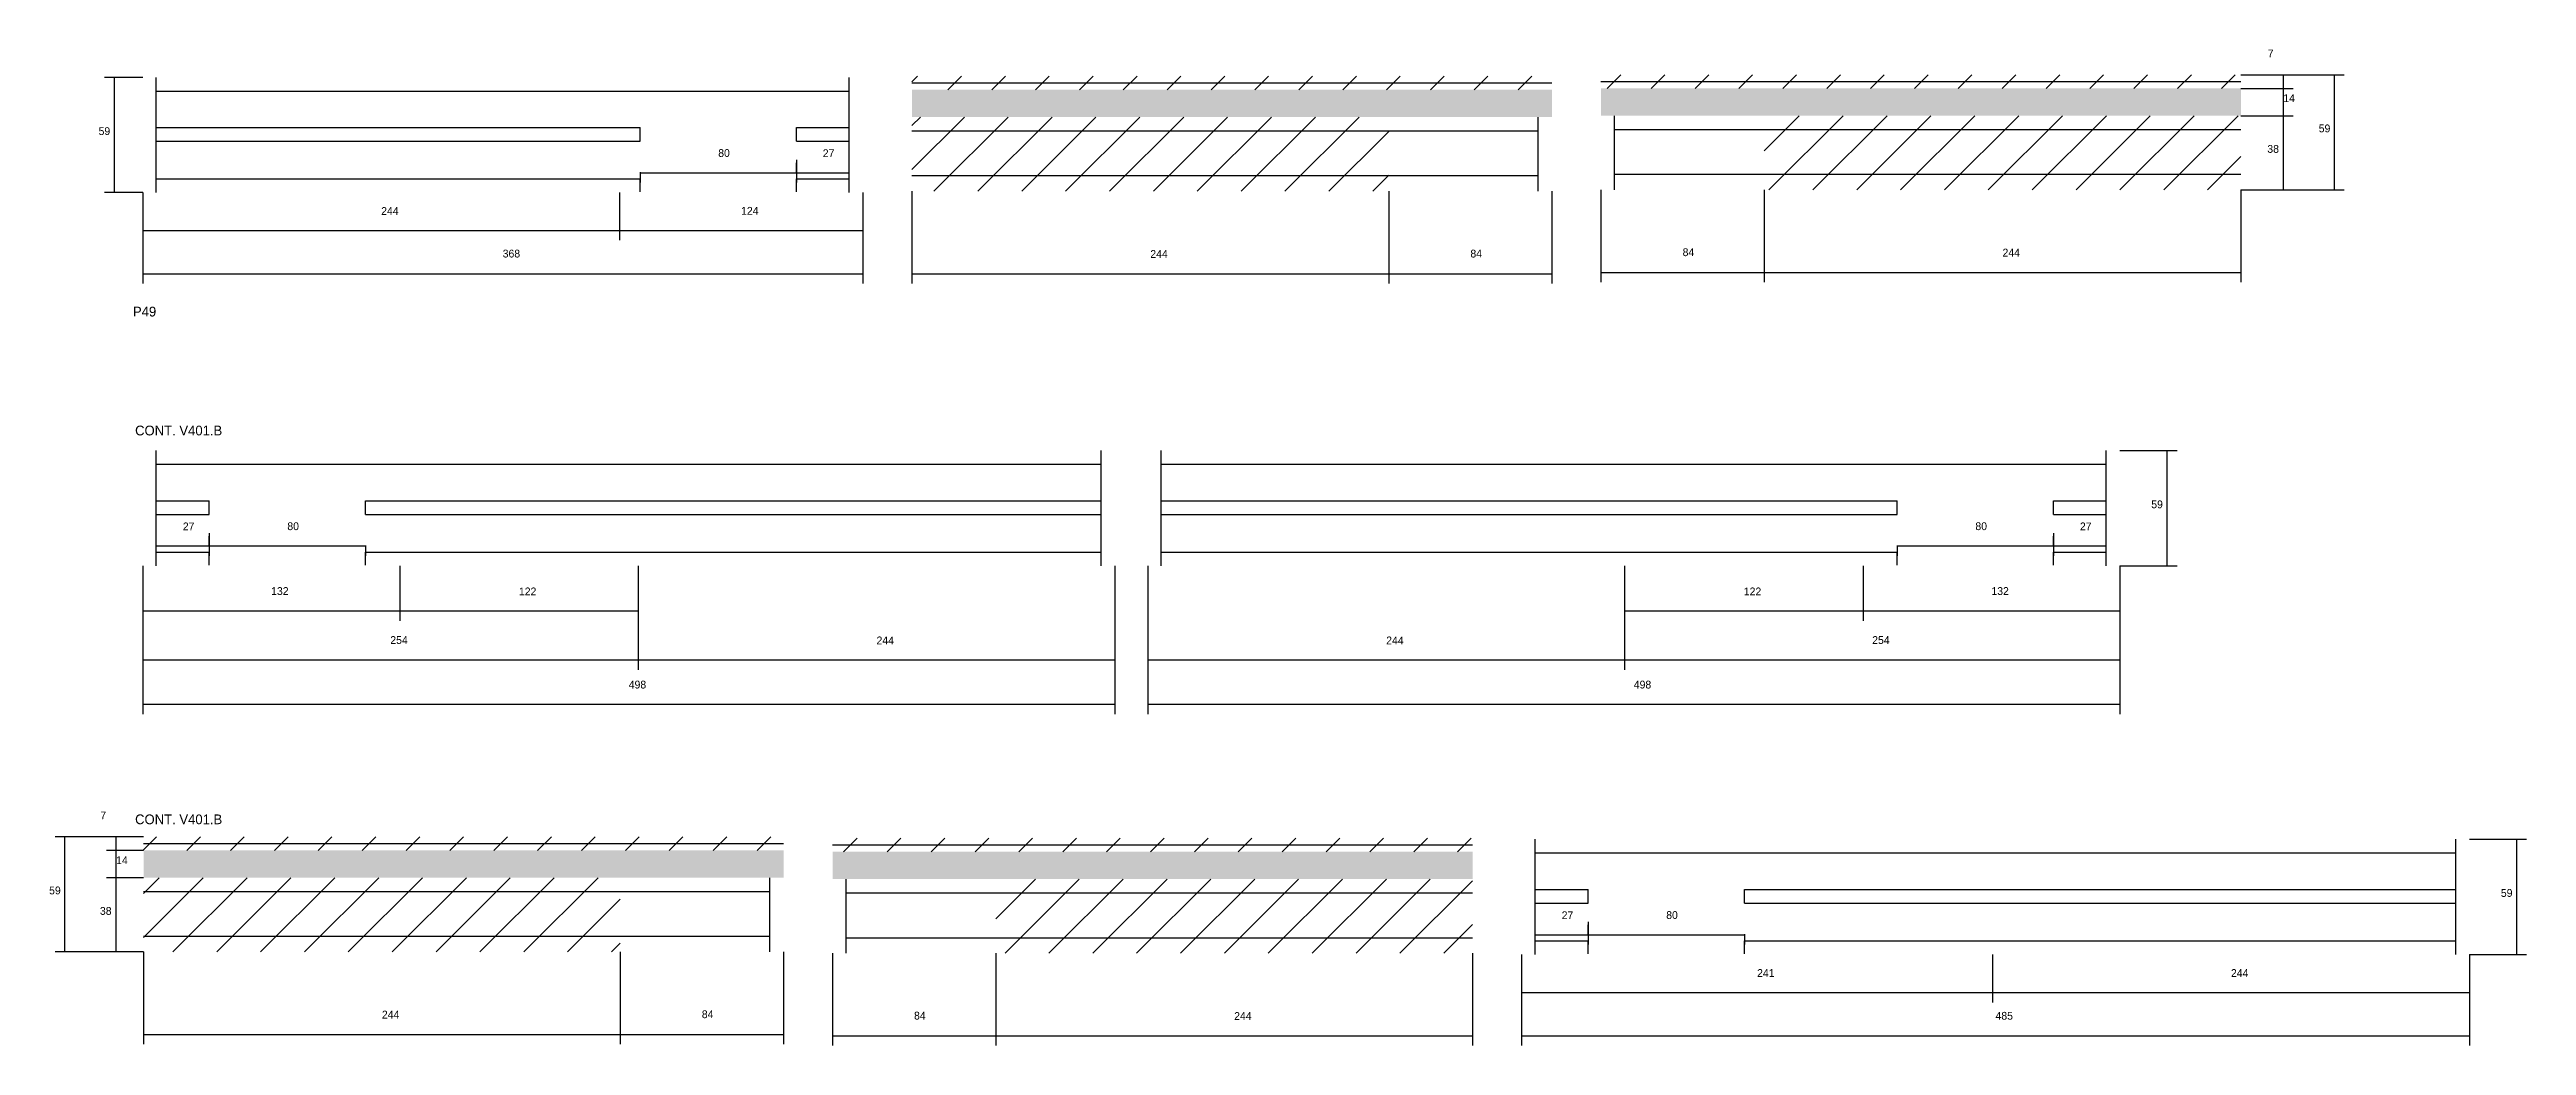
# Model space of a CAD drawing. Header units: metres. Extents: x 5072 to 9218, y 6461 to 6973.
# Drawn here: x 7950 to 9218, y 6461 to 6971 of the extents above; entities that cross this region are included whole.
import ezdxf

# ---------------------------------------------------------------- set-up
doc = ezdxf.new("R2010")
doc.units = ezdxf.units.M
for name, color, linetype in [('COTA', 241, 'Continuous'), ('NOMENCLATURA', 7, 'Continuous'), ('Painéis', 200, 'Continuous'), ('REAPROVEITAMENTO', 251, 'Continuous'), ('SARR_2.2x7', 40, 'Continuous'), ('Texto Seção', 7, 'Continuous')]:
    doc.layers.add(name, color=color, linetype=linetype)

msp = doc.modelspace()

# ---------------------------------------------------------------- texts
at = {"layer": 'COTA'}
for s, p in [('244', (8119.8, 6886.4)), ('124', (8304, 6886.5)), ('368', (8182, 6864.6)), ('132', (8063.5, 6691.8)), ('132', (8943.8, 6691.8)), ('254', (8124.5, 6666.7)), ('244', (8373.3, 6666.5)), ('244', (8634.1, 6666.5)), ('254', (8882.8, 6666.7)), ('498', (8246.5, 6643.9)), ('498', (8760.8, 6643.9)), ('241', (8823.9, 6496.2)), ('244', (9066.4, 6496.2)), ('485', (8945.9, 6474.3))]:
    msp.add_text(s, height=4, dxfattribs=at).set_placement(p)
at = {"layer": 'NOMENCLATURA'}
msp.add_text('P49', height=5, dxfattribs=at).set_placement((7992.8, 6834.4))
at = {"layer": 'Painéis'}
for s, p in [('7', (9085.2, 6967.1)), ('14', (9093.2, 6944.2)), ('59', (7975.2, 6927.3)), ('38', (9085, 6918.2)), ('59', (9111.3, 6928.7)), ('80', (8292.3, 6916.1)), ('27', (8345.8, 6916)), ('244', (8513.4, 6864.4)), ('84', (8677.2, 6864.6)), ('84', (8785.8, 6865.3)), ('244', (8949.5, 6865.1)), ('59', (9025.6, 6736.2)), ('27', (8018.3, 6724.9)), ('80', (8071.8, 6725)), ('80', (8935.6, 6725)), ('27', (8989.1, 6724.9)), ('122', (8190.3, 6691.6)), ('122', (8817.1, 6691.6)), ('7', (7976.1, 6576.9)), ('14', (7984.2, 6554)), ('59', (7949.9, 6538.5)), ('59', (9204.5, 6537.2)), ('38', (7975.9, 6528)), ('27', (8723.9, 6525.8)), ('80', (8777.4, 6525.9)), ('244', (8120.2, 6474.9)), ('84', (8283.9, 6475.1)), ('84', (8392.5, 6474.4)), ('244', (8556.3, 6474.2))]:
    msp.add_text(s, height=4, dxfattribs=at).set_placement(p)
at = {"layer": 'Texto Seção'}
for p in [(7993.9, 6773.5), (7993.9, 6574.4)]:
    msp.add_text('CONT. V401.B', height=5, dxfattribs=at).set_placement(p)

# ---------------------------------------------------------------- hatches: boundary and pattern name
at = {"layer": 'COTA'}
h = msp.add_hatch(dxfattribs=at)
h.set_pattern_fill('AR-CONC', scale=0.03)
h.paths.add_polyline_path([(8718.9, 6936.5), (8718.9, 6950.5), (8718.9, 6950.5), (8391.4, 6950.5), (8391.4, 6950.5), (8391.4, 6936.5), (8391.4, 6936.5), (8718.9, 6936.5)])
h = msp.add_hatch(dxfattribs=at)
h.set_pattern_fill('AR-CONC', scale=0.03)
h.paths.add_polyline_path([(8744, 6937.2), (8744, 6951.2), (8744, 6951.2), (9071.5, 6951.2), (9071.5, 6951.2), (9071.5, 6937.2), (9071.5, 6937.2), (8744, 6937.2)])
h = msp.add_hatch(dxfattribs=at)
h.set_pattern_fill('AR-CONC', scale=0.03)
h.paths.add_polyline_path([(8325.7, 6547), (8325.7, 6561), (8325.7, 6561), (7998.2, 6561), (7998.2, 6561), (7998.2, 6547), (7998.2, 6547), (8325.7, 6547)])
h = msp.add_hatch(dxfattribs=at)
h.set_pattern_fill('AR-CONC', scale=0.03)
h.paths.add_polyline_path([(8350.8, 6546.3), (8350.8, 6560.3), (8350.8, 6560.3), (8678.3, 6560.3), (8678.3, 6560.3), (8678.3, 6546.3), (8678.3, 6546.3), (8350.8, 6546.3)])
at = {"layer": 'REAPROVEITAMENTO'}
h = msp.add_hatch(dxfattribs=at)
h.set_pattern_fill('ANSI31', scale=5)
h.paths.add_polyline_path([(8391.4, 6957.5), (8391.4, 6950.5), (8391.4, 6950.5), (8718.9, 6950.5), (8718.9, 6950.5), (8718.9, 6957.5), (8718.9, 6957.5), (8391.4, 6957.5)])
h = msp.add_hatch(dxfattribs=at)
h.set_pattern_fill('ANSI31', scale=5)
h.paths.add_polyline_path([(9071.5, 6958.2), (9071.5, 6951.2), (9071.5, 6951.2), (8744, 6951.2), (8744, 6951.2), (8744, 6958.2), (8744, 6958.2), (9071.5, 6958.2)])
h = msp.add_hatch(dxfattribs=at)
h.set_pattern_fill('ANSI31', scale=5)
h.paths.add_polyline_path([(8391.4, 6936.5), (8391.4, 6898.5), (8391.4, 6898.5), (8635.4, 6898.5), (8635.4, 6898.5), (8635.4, 6936.5), (8635.4, 6936.5), (8391.4, 6936.5)])
h = msp.add_hatch(dxfattribs=at)
h.set_pattern_fill('ANSI31', scale=5)
h.paths.add_polyline_path([(9071.5, 6937.2), (9071.5, 6899.2), (9071.5, 6899.2), (8827.5, 6899.2), (8827.5, 6899.2), (8827.5, 6937.2), (8827.5, 6937.2), (9071.5, 6937.2)])
h = msp.add_hatch(dxfattribs=at)
h.set_pattern_fill('ANSI31', scale=5)
h.paths.add_polyline_path([(7998.2, 6568), (7998.2, 6561), (7998.2, 6561), (8325.7, 6561), (8325.7, 6561), (8325.7, 6568), (8325.7, 6568), (7998.2, 6568)])
h = msp.add_hatch(dxfattribs=at)
h.set_pattern_fill('ANSI31', scale=5)
h.paths.add_polyline_path([(8678.3, 6567.3), (8678.3, 6560.3), (8678.3, 6560.3), (8350.8, 6560.3), (8350.8, 6560.3), (8350.8, 6567.3), (8350.8, 6567.3), (8678.3, 6567.3)])
h = msp.add_hatch(dxfattribs=at)
h.set_pattern_fill('ANSI31', scale=5)
h.paths.add_polyline_path([(7998.2, 6547), (7998.2, 6509), (7998.2, 6509), (8242.2, 6509), (8242.2, 6509), (8242.2, 6547), (8242.2, 6547), (7998.2, 6547)])
h = msp.add_hatch(dxfattribs=at)
h.set_pattern_fill('ANSI31', scale=5)
h.paths.add_polyline_path([(8678.3, 6546.3), (8678.3, 6508.3), (8678.3, 6508.3), (8434.3, 6508.3), (8434.3, 6508.3), (8434.3, 6546.3), (8434.3, 6546.3), (8678.3, 6546.3)])

# ---------------------------------------------------------------- linework, layer by layer
at = {"layer": 'COTA'}
for p, q in [((7997.8, 6897.8), (7997.8, 6873.4)), ((7997.8, 6897.8), (7997.8, 6851.3)), ((8241.8, 6897.8), (8241.8, 6873.4)), ((8241.8, 6897.8), (8241.8, 6873.4)), ((8366.3, 6897.8), (8366.3, 6873.4)), ((8366.3, 6897.8), (8366.3, 6851.3)), ((7997.8, 6878.4), (8241.8, 6878.4)), ((8241.8, 6878.4), (8366.3, 6878.4)), ((7997.8, 6856.3), (8366.3, 6856.3)), ((7997.8, 6706.7), (7997.8, 6678.6)), ((7997.8, 6706.7), (7997.8, 6630.8)), ((7997.8, 6706.7), (7997.8, 6653.5)), ((8129.3, 6706.7), (8129.3, 6678.6)), ((8251.3, 6706.7), (8251.3, 6653.5)), ((8251.3, 6706.7), (8251.3, 6653.5)), ((8495.3, 6706.7), (8495.3, 6653.5)), ((8495.3, 6706.7), (8495.3, 6630.8)), ((8512.1, 6706.7), (8512.1, 6653.5)), ((8512.1, 6706.7), (8512.1, 6630.8)), ((8756.1, 6706.7), (8756.1, 6653.5)), ((8756.1, 6706.7), (8756.1, 6653.5)), ((8878.1, 6706.7), (8878.1, 6678.6)), ((9009.6, 6706.7), (9009.6, 6678.6)), ((9009.6, 6706.7), (9009.6, 6630.8)), ((9009.6, 6706.7), (9009.6, 6653.5)), ((7997.8, 6683.6), (8129.3, 6683.6)), ((8878.1, 6683.6), (9009.6, 6683.6)), ((7997.8, 6658.5), (8251.3, 6658.5)), ((8251.3, 6658.5), (8495.3, 6658.5)), ((8512.1, 6658.5), (8756.1, 6658.5)), ((8756.1, 6658.5), (9009.6, 6658.5)), ((7997.8, 6635.8), (8495.3, 6635.8)), ((8512.1, 6635.8), (9009.6, 6635.8)), ((8703.4, 6507.7), (8703.4, 6483.2)), ((8703.4, 6507.7), (8703.4, 6461.1)), ((8944.4, 6507.7), (8944.4, 6483.2)), ((8944.4, 6507.7), (8944.4, 6483.2)), ((9188.4, 6507.7), (9188.4, 6483.2)), ((9188.4, 6507.7), (9188.4, 6461.1)), ((8703.4, 6488.2), (8944.4, 6488.2)), ((8944.4, 6488.2), (9188.4, 6488.2)), ((8703.4, 6466.1), (9188.4, 6466.1))]:
    msp.add_line(p, q, dxfattribs=at)
at = {"layer": 'Painéis'}
for p, q in [((7997.8, 6956.8), (7978.3, 6956.8)), ((7983.3, 6897.8), (7983.3, 6956.8)), ((9071.5, 6958.2), (9124.4, 6958.2)), ((9071.5, 6958.2), (9098.2, 6958.2)), ((9071.5, 6951.2), (9098.2, 6951.2)), ((9071.5, 6951.2), (9098.2, 6951.2)), ((9093.2, 6951.2), (9093.2, 6958.2)), ((9093.2, 6937.2), (9093.2, 6951.2)), ((9119.4, 6899.2), (9119.4, 6958.2)), ((9071.5, 6937.2), (9098.2, 6937.2)), ((9071.5, 6937.2), (9098.2, 6937.2)), ((9093.2, 6899.2), (9093.2, 6937.2)), ((8252.3, 6908.3), (8252.3, 6903)), ((8252.3, 6908), (8332.3, 6908)), ((8332.3, 6914.6), (8332.3, 6903)), ((8332.3, 6908), (8332.3, 6913)), ((8332.3, 6908), (8359.3, 6908)), ((8359.3, 6904.8), (8359.3, 6913)), ((7997.8, 6897.8), (7978.3, 6897.8)), ((8391.4, 6898.5), (8391.4, 6851.3)), ((8635.4, 6898.5), (8635.4, 6851.3)), ((8635.4, 6898.5), (8635.4, 6851.3)), ((8718.9, 6898.5), (8718.9, 6851.3)), ((8744, 6899.2), (8744, 6852)), ((8827.5, 6899.2), (8827.5, 6852)), ((8827.5, 6899.2), (8827.5, 6852)), ((9071.5, 6899.2), (9071.5, 6852)), ((9071.5, 6899.2), (9098.2, 6899.2)), ((9071.5, 6899.2), (9124.4, 6899.2)), ((8391.4, 6856.3), (8635.4, 6856.3)), ((8635.4, 6856.3), (8718.9, 6856.3)), ((8744, 6857), (8827.5, 6857)), ((8827.5, 6857), (9071.5, 6857)), ((9009.6, 6765.7), (9038.8, 6765.7)), ((9033.8, 6706.7), (9033.8, 6765.7)), ((8004.7, 6713.7), (8004.7, 6721.9)), ((8031.8, 6723.5), (8031.8, 6711.9)), ((8031.8, 6716.9), (8031.8, 6721.9)), ((8975.6, 6723.5), (8975.6, 6711.9)), ((8975.6, 6716.9), (8975.6, 6721.9)), ((9002.6, 6713.7), (9002.6, 6721.9)), ((8004.7, 6716.9), (8031.8, 6716.9)), ((8031.8, 6716.9), (8111.8, 6716.9)), ((8111.8, 6717.2), (8111.8, 6711.9)), ((8129.3, 6706.7), (8129.3, 6678.6)), ((8251.3, 6706.7), (8251.3, 6678.6)), ((8756.1, 6706.7), (8756.1, 6678.6)), ((8878.1, 6706.7), (8878.1, 6678.6)), ((8895.6, 6717.2), (8895.6, 6711.9)), ((8895.6, 6716.9), (8975.6, 6716.9)), ((8975.6, 6716.9), (9002.6, 6716.9)), ((9009.6, 6706.7), (9038.8, 6706.7)), ((8129.3, 6683.6), (8251.3, 6683.6)), ((8756.1, 6683.6), (8878.1, 6683.6)), ((7998.2, 6568), (7953, 6568)), ((7958, 6509), (7958, 6568)), ((7998.2, 6568), (7979.2, 6568)), ((7984.2, 6561), (7984.2, 6568)), ((9188.4, 6566.7), (9217.6, 6566.7)), ((9212.6, 6507.7), (9212.6, 6566.7)), ((7998.2, 6561), (7979.2, 6561)), ((7998.2, 6561), (7979.2, 6561)), ((7984.2, 6547), (7984.2, 6561)), ((7998.2, 6547), (7979.2, 6547)), ((7998.2, 6547), (7979.2, 6547)), ((7984.2, 6509), (7984.2, 6547)), ((8710.4, 6514.7), (8710.4, 6522.8)), ((8710.4, 6517.8), (8737.4, 6517.8)), ((8737.4, 6524.4), (8737.4, 6512.8)), ((8737.4, 6517.8), (8737.4, 6522.8)), ((8737.4, 6517.8), (8817.4, 6517.8)), ((8817.4, 6518.1), (8817.4, 6512.8)), ((7998.2, 6509), (7953, 6509)), ((7998.2, 6509), (7979.2, 6509)), ((7998.2, 6509), (7998.2, 6461.8)), ((8242.2, 6509), (8242.2, 6461.8)), ((8242.2, 6509), (8242.2, 6461.8)), ((8325.7, 6509), (8325.7, 6461.8)), ((8350.8, 6508.3), (8350.8, 6461.1)), ((8434.3, 6508.3), (8434.3, 6461.1)), ((8434.3, 6508.3), (8434.3, 6461.1)), ((8678.3, 6508.3), (8678.3, 6461.1)), ((9188.4, 6507.7), (9217.6, 6507.7)), ((7998.2, 6466.8), (8242.2, 6466.8)), ((8242.2, 6466.8), (8325.7, 6466.8)), ((8350.8, 6466.1), (8434.3, 6466.1)), ((8434.3, 6466.1), (8678.3, 6466.1))]:
    msp.add_line(p, q, dxfattribs=at)
at = {"layer": 'SARR_2.2x7'}
for p, q in [((8004.7, 6897.8), (8004.7, 6956.8)), ((8004.7, 6949.8), (8241.8, 6949.8)), ((8241.8, 6949.8), (8359.3, 6949.8)), ((8359.3, 6897.8), (8359.3, 6956.8)), ((8391.4, 6954), (8635.4, 6954)), ((8635.4, 6954), (8718.9, 6954)), ((8744, 6954.7), (8827.5, 6954.7)), ((8827.5, 6954.7), (9071.5, 6954.7)), ((8711.9, 6898.5), (8711.9, 6936.5)), ((8751, 6899.2), (8751, 6937.2)), ((8004.7, 6931.1), (8241.8, 6931.1)), ((8004.7, 6924.1), (8241.8, 6924.1)), ((8241.8, 6931.1), (8252.3, 6931.1)), ((8241.8, 6924.1), (8252.3, 6924.1)), ((8252.3, 6924.1), (8252.3, 6931.1)), ((8332.3, 6931.1), (8359.3, 6931.1)), ((8332.3, 6924.1), (8332.3, 6931.1)), ((8332.3, 6924.1), (8359.3, 6924.1)), ((8391.4, 6929.5), (8635.4, 6929.5)), ((8635.4, 6929.5), (8711.9, 6929.5)), ((8751, 6930.2), (8827.5, 6930.2)), ((8827.5, 6930.2), (9071.5, 6930.2)), ((8004.7, 6904.8), (8241.8, 6904.8)), ((8241.8, 6904.8), (8252.3, 6904.8)), ((8252.3, 6898.2), (8252.3, 6904.8)), ((8332.3, 6904.8), (8359.3, 6904.8)), ((8332.3, 6898.2), (8332.3, 6904.8)), ((8391.4, 6906.5), (8635.4, 6906.5)), ((8635.4, 6906.5), (8711.9, 6906.5)), ((8751, 6907.2), (8827.5, 6907.2)), ((8827.5, 6907.2), (9071.5, 6907.2)), ((8004.7, 6706.7), (8004.7, 6765.7)), ((8004.7, 6758.7), (8251.3, 6758.7)), ((8251.3, 6758.7), (8488.3, 6758.7)), ((8488.3, 6706.7), (8488.3, 6765.7)), ((8519, 6706.7), (8519, 6765.7)), ((8519, 6758.7), (8756.1, 6758.7)), ((8756.1, 6758.7), (9002.6, 6758.7)), ((9002.6, 6706.7), (9002.6, 6765.7)), ((8004.7, 6740), (8031.8, 6740)), ((8004.7, 6733), (8031.8, 6733)), ((8031.8, 6733), (8031.8, 6740)), ((8111.8, 6740), (8251.3, 6740)), ((8111.8, 6733), (8111.8, 6740)), ((8111.8, 6733), (8251.3, 6733)), ((8251.3, 6740), (8488.3, 6740)), ((8251.3, 6733), (8488.3, 6733)), ((8519, 6740), (8756.1, 6740)), ((8519, 6733), (8756.1, 6733)), ((8756.1, 6740), (8895.6, 6740)), ((8756.1, 6733), (8895.6, 6733)), ((8895.6, 6733), (8895.6, 6740)), ((8975.6, 6740), (9002.6, 6740)), ((8975.6, 6733), (8975.6, 6740)), ((8975.6, 6733), (9002.6, 6733)), ((8004.7, 6713.7), (8031.8, 6713.7)), ((8031.8, 6707.1), (8031.8, 6713.7)), ((8111.8, 6713.7), (8251.3, 6713.7)), ((8111.8, 6707.1), (8111.8, 6713.7)), ((8251.3, 6713.7), (8488.3, 6713.7)), ((8519, 6713.7), (8756.1, 6713.7)), ((8756.1, 6713.7), (8895.6, 6713.7)), ((8895.6, 6707.1), (8895.6, 6713.7)), ((8975.6, 6713.7), (9002.6, 6713.7)), ((8975.6, 6707.1), (8975.6, 6713.7)), ((8710.4, 6507.7), (8710.4, 6566.7)), ((9181.5, 6507.7), (9181.5, 6566.7)), ((7998.2, 6564.5), (8242.2, 6564.5)), ((8242.2, 6564.5), (8325.7, 6564.5)), ((8350.8, 6563.8), (8434.3, 6563.8)), ((8434.3, 6563.8), (8678.3, 6563.8)), ((8710.4, 6559.7), (8944.4, 6559.7)), ((8944.4, 6559.7), (9181.5, 6559.7)), ((8318.7, 6509), (8318.7, 6547)), ((8357.7, 6508.3), (8357.7, 6546.3)), ((8710.4, 6540.9), (8737.4, 6540.9)), ((8737.4, 6533.9), (8737.4, 6540.9)), ((8817.4, 6540.9), (8944.4, 6540.9)), ((8817.4, 6533.9), (8817.4, 6540.9)), ((8944.4, 6540.9), (9181.5, 6540.9)), ((7998.2, 6540), (8242.2, 6540)), ((8242.2, 6540), (8318.7, 6540)), ((8357.7, 6539.3), (8434.3, 6539.3)), ((8434.3, 6539.3), (8678.3, 6539.3)), ((8710.4, 6533.9), (8737.4, 6533.9)), ((8817.4, 6533.9), (8944.4, 6533.9)), ((8944.4, 6533.9), (9181.5, 6533.9)), ((7998.2, 6517), (8242.2, 6517)), ((8242.2, 6517), (8318.7, 6517)), ((8357.7, 6516.3), (8434.3, 6516.3)), ((8434.3, 6516.3), (8678.3, 6516.3)), ((8710.4, 6514.7), (8737.4, 6514.7)), ((8737.4, 6508), (8737.4, 6514.7)), ((8817.4, 6514.7), (8944.4, 6514.7)), ((8817.4, 6508), (8817.4, 6514.7)), ((8944.4, 6514.7), (9181.5, 6514.7))]:
    msp.add_line(p, q, dxfattribs=at)

msp.set_redraw_order([(e.dxf.handle, doc.entitydb.next_handle()) for e in msp.query("TEXT MTEXT ATTDEF DIMENSION ARC_DIMENSION")])  # texts and dimensions are drawn at this point

doc.saveas('drawing.dxf')
